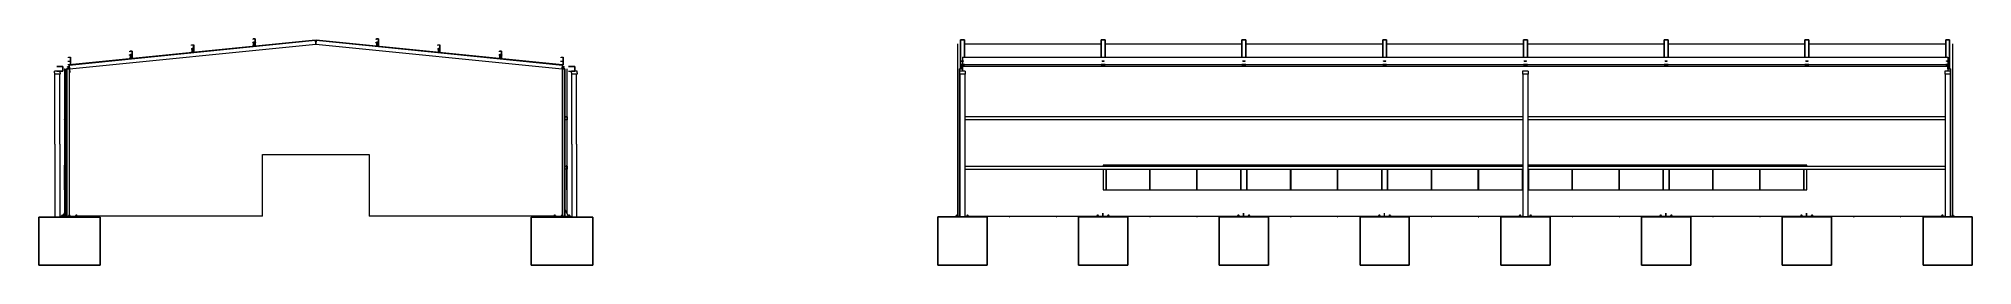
# Model space of a CAD drawing. Header units: millimetres. Extents: x 3055 to 287500, y 1145 to 27007.
# Drawn here: x 41000 to 119500, y 4495 to 13660 of the extents above; entities that cross this region are included whole.
import ezdxf

# ---------------------------------------------------------------- set-up
doc = ezdxf.new("R2010")
doc.units = ezdxf.units.MM
for name, color, linetype, lineweight in [('EST-CHAPA', 2, 'Continuous', 18), ('EST-FIXADOR', 8, 'Continuous', 13), ('EST-PILAR', 1, 'Continuous', 25), ('EST-SECUNDARIO', 3, 'Continuous', 18), ('EST-VIGA', 5, 'Continuous', 25), ('FEC-FECHAMENTO', 9, 'Continuous', 13), ('FUN-BLOCO', 6, 'Continuous', 25)]:
    doc.layers.add(name, color=color, linetype=linetype, lineweight=lineweight)

msp = doc.modelspace()

# ---------------------------------------------------------------- linework, layer by layer
at = {"layer": 'EST-CHAPA'}
for p, q in [((49690, 13509.9), (49810, 13509.9)), ((49690, 13501.9), (49690, 13509.9)), ((49690, 13501.9), (49810, 13501.9)), ((49810, 13501.9), (49810, 13509.9)), ((54690, 13509.9), (54810, 13509.9)), ((54690, 13501.9), (54690, 13509.9)), ((54690, 13501.9), (54810, 13501.9)), ((54810, 13501.9), (54810, 13509.9)), ((42190, 12759.9), (42310, 12759.9)), ((42190, 12751.9), (42190, 12759.9)), ((42190, 12751.9), (42310, 12751.9)), ((42310, 12751.9), (42310, 12759.9)), ((44690, 13009.9), (44810, 13009.9)), ((44690, 13001.9), (44690, 13009.9)), ((44690, 13001.9), (44810, 13001.9)), ((44810, 13001.9), (44810, 13009.9)), ((47190, 13259.9), (47310, 13259.9)), ((47190, 13251.9), (47190, 13259.9)), ((47190, 13251.9), (47310, 13251.9)), ((47310, 13251.9), (47310, 13259.9)), ((57190, 13259.9), (57310, 13259.9)), ((57190, 13251.9), (57190, 13259.9)), ((57190, 13251.9), (57310, 13251.9)), ((57310, 13251.9), (57310, 13259.9)), ((59690, 13009.9), (59810, 13009.9)), ((59690, 13001.9), (59690, 13009.9)), ((59690, 13001.9), (59810, 13001.9)), ((59810, 13001.9), (59810, 13009.9)), ((62190, 12759.9), (62310, 12759.9)), ((62190, 12751.9), (62190, 12759.9)), ((62190, 12751.9), (62310, 12751.9)), ((62310, 12751.9), (62310, 12759.9)), ((78455, 12764.2), (78545, 12764.2)), ((78455, 12756.2), (78455, 12764.2)), ((78455, 12756.2), (78545, 12756.2)), ((78545, 12756.2), (78545, 12764.2)), ((84169.3, 12764.2), (84259.3, 12764.2)), ((84169.3, 12756.2), (84169.3, 12764.2)), ((84169.3, 12756.2), (84259.3, 12756.2)), ((84259.3, 12756.2), (84259.3, 12764.2)), ((89883.6, 12764.2), (89973.6, 12764.2)), ((89883.6, 12756.2), (89883.6, 12764.2)), ((89883.6, 12756.2), (89973.6, 12756.2)), ((89973.6, 12756.2), (89973.6, 12764.2)), ((95597.9, 12764.2), (95687.9, 12764.2)), ((95597.9, 12756.2), (95597.9, 12764.2)), ((95597.9, 12756.2), (95687.9, 12756.2)), ((95687.9, 12756.2), (95687.9, 12764.2)), ((101312.1, 12764.2), (101402.1, 12764.2)), ((101312.1, 12756.2), (101312.1, 12764.2)), ((101312.1, 12756.2), (101402.1, 12756.2)), ((101402.1, 12756.2), (101402.1, 12764.2)), ((107026.4, 12764.2), (107116.4, 12764.2)), ((107026.4, 12756.2), (107026.4, 12764.2)), ((107026.4, 12756.2), (107116.4, 12756.2)), ((107116.4, 12756.2), (107116.4, 12764.2)), ((112740.7, 12764.2), (112830.7, 12764.2)), ((112740.7, 12756.2), (112740.7, 12764.2)), ((112740.7, 12756.2), (112830.7, 12756.2)), ((112830.7, 12756.2), (112830.7, 12764.2)), ((118455, 12764.2), (118545, 12764.2)), ((118455, 12756.2), (118455, 12764.2)), ((118455, 12756.2), (118545, 12756.2)), ((118545, 12756.2), (118545, 12764.2)), ((42147, 10504.9), (42150, 10504.9)), ((42147, 10384.9), (42150, 10384.9)), ((42150, 10384.9), (42150, 10504.9)), ((62350, 10504.9), (62353, 10504.9)), ((62350, 10384.9), (62350, 10504.9)), ((62350, 10384.9), (62353, 10384.9)), ((42147, 8504.9), (42150, 8504.9)), ((42147, 8384.9), (42150, 8384.9)), ((42150, 8384.9), (42150, 8504.9)), ((62350, 8504.9), (62353, 8504.9)), ((62350, 8384.9), (62350, 8504.9)), ((62350, 8384.9), (62353, 8384.9)), ((41900, 6474.9), (42600, 6474.9)), ((41900, 6444.9), (41900, 6474.9)), ((42000.6, 6486.9), (42135, 6774.9)), ((42600, 6444.9), (42600, 6474.9)), ((61900, 6474.9), (62600, 6474.9)), ((61900, 6444.9), (61900, 6474.9)), ((62499.4, 6486.9), (62365, 6774.9)), ((62600, 6444.9), (62600, 6474.9)), ((78225, 6479.2), (78400, 6479.2)), ((78225, 6449.2), (78225, 6479.2)), ((78600, 6479.2), (78775, 6479.2)), ((78775, 6449.2), (78775, 6479.2)), ((83939.3, 6479.2), (84489.3, 6479.2)), ((83939.3, 6449.2), (83939.3, 6479.2)), ((84202.3, 6479.2), (84202.3, 6606.4)), ((84214.3, 6479.2), (84214.3, 6606.4)), ((84489.3, 6449.2), (84489.3, 6479.2)), ((89653.6, 6479.2), (90203.6, 6479.2)), ((89653.6, 6449.2), (89653.6, 6479.2)), ((89916.6, 6479.2), (89916.6, 6606.4)), ((89928.6, 6479.2), (89928.6, 6606.4)), ((90203.6, 6449.2), (90203.6, 6479.2)), ((95367.9, 6479.2), (95917.9, 6479.2)), ((95367.9, 6449.2), (95367.9, 6479.2)), ((95630.9, 6479.2), (95630.9, 6606.4)), ((95642.9, 6479.2), (95642.9, 6606.4)), ((95917.9, 6449.2), (95917.9, 6479.2)), ((101082.1, 6479.2), (101257.1, 6479.2)), ((101082.1, 6449.2), (101082.1, 6479.2)), ((101457.1, 6479.2), (101632.1, 6479.2)), ((101632.1, 6449.2), (101632.1, 6479.2)), ((106796.4, 6479.2), (107346.4, 6479.2)), ((106796.4, 6449.2), (106796.4, 6479.2)), ((107059.4, 6479.2), (107059.4, 6606.4)), ((107071.4, 6479.2), (107071.4, 6606.4)), ((107346.4, 6449.2), (107346.4, 6479.2)), ((112510.7, 6479.2), (113060.7, 6479.2)), ((112510.7, 6449.2), (112510.7, 6479.2)), ((112773.7, 6479.2), (112773.7, 6606.4)), ((112785.7, 6479.2), (112785.7, 6606.4)), ((113060.7, 6449.2), (113060.7, 6479.2)), ((118225, 6479.2), (118400, 6479.2)), ((118225, 6449.2), (118225, 6479.2)), ((118600, 6479.2), (118775, 6479.2)), ((118775, 6449.2), (118775, 6479.2))]:
    msp.add_line(p, q, dxfattribs=at)
at = {"layer": 'EST-FIXADOR'}
for p, q in [((41915, 6486.9), (42005, 6486.9)), ((41915, 6474.9), (41915, 6486.9)), ((41915, 6486.9), (41915, 6486.9)), ((41915, 6474.9), (41915, 6474.9)), ((41934.7, 6486.9), (41934.7, 6504.9)), ((41934.7, 6504.9), (41936.7, 6504.9)), ((41934.7, 6504.9), (41934.7, 6504.9)), ((41934.7, 6486.9), (41934.7, 6486.9)), ((41936.7, 6504.9), (41942.1, 6504.9)), ((41936.7, 6504.9), (41936.7, 6504.9)), ((41936.7, 6504.9), (41936.7, 6504.9)), ((41936.7, 6504.9), (41936.7, 6504.9)), ((41942.1, 6504.9), (41950.3, 6504.9)), ((41942.1, 6504.9), (41942.1, 6504.9)), ((41942.1, 6504.9), (41942.1, 6504.9)), ((41942.1, 6504.9), (41942.1, 6504.9)), ((41947.5, 6504.9), (41947.5, 6529.9)), ((41947.5, 6529.9), (41951.2, 6529.9)), ((41947.5, 6529.9), (41947.5, 6529.9)), ((41950.3, 6504.9), (41960, 6504.9)), ((41951.2, 6529.9), (41960, 6529.9)), ((41951.2, 6529.9), (41951.2, 6529.9)), ((41951.2, 6529.9), (41951.2, 6529.9)), ((41951.2, 6529.9), (41951.2, 6529.9)), ((41960, 6529.9), (41960, 6529.9)), ((41960, 6529.9), (41968.8, 6529.9)), ((41960, 6529.9), (41960, 6529.9)), ((41960, 6529.9), (41960, 6529.9)), ((41960, 6504.9), (41969.7, 6504.9)), ((41968.8, 6529.9), (41968.8, 6529.9)), ((41968.8, 6529.9), (41972.5, 6529.9)), ((41968.8, 6529.9), (41968.8, 6529.9)), ((41968.8, 6529.9), (41968.8, 6529.9)), ((41969.7, 6504.9), (41977.9, 6504.9)), ((41972.5, 6504.9), (41972.5, 6529.9)), ((41977.9, 6504.9), (41977.9, 6504.9)), ((41977.9, 6504.9), (41983.3, 6504.9)), ((41977.9, 6504.9), (41977.9, 6504.9)), ((41977.9, 6504.9), (41977.9, 6504.9)), ((41983.3, 6504.9), (41983.3, 6504.9)), ((41983.3, 6504.9), (41985.2, 6504.9)), ((41983.3, 6504.9), (41983.3, 6504.9)), ((41983.3, 6504.9), (41983.3, 6504.9)), ((41985.2, 6486.9), (41985.2, 6504.9)), ((41985.2, 6486.9), (41985.2, 6486.9)), ((42005, 6474.9), (42005, 6486.9)), ((42205, 6486.9), (42295, 6486.9)), ((42205, 6474.9), (42205, 6486.9)), ((42224.7, 6486.9), (42224.7, 6504.9)), ((42224.7, 6504.9), (42226.7, 6504.9)), ((42226.7, 6504.9), (42232.1, 6504.9)), ((42226.7, 6504.9), (42226.7, 6504.9)), ((42232.1, 6504.9), (42240.3, 6504.9)), ((42232.1, 6504.9), (42232.1, 6504.9)), ((42237.5, 6504.9), (42237.5, 6529.9)), ((42237.5, 6529.9), (42241.2, 6529.9)), ((42240.3, 6504.9), (42250, 6504.9)), ((42241.2, 6529.9), (42250, 6529.9)), ((42241.2, 6529.9), (42241.2, 6529.9)), ((42250, 6529.9), (42250, 6529.9)), ((42250, 6529.9), (42258.8, 6529.9)), ((42250, 6504.9), (42259.7, 6504.9)), ((42258.8, 6529.9), (42258.8, 6529.9)), ((42258.8, 6529.9), (42262.5, 6529.9)), ((42259.7, 6504.9), (42267.9, 6504.9)), ((42262.5, 6504.9), (42262.5, 6529.9)), ((42267.9, 6504.9), (42267.9, 6504.9)), ((42267.9, 6504.9), (42273.3, 6504.9)), ((42273.3, 6504.9), (42273.3, 6504.9)), ((42273.3, 6504.9), (42275.2, 6504.9)), ((42275.2, 6486.9), (42275.2, 6504.9)), ((42295, 6474.9), (42295, 6486.9)), ((42495, 6486.9), (42585, 6486.9)), ((42495, 6474.9), (42495, 6486.9)), ((42514.7, 6486.9), (42514.7, 6504.9)), ((42514.7, 6504.9), (42516.7, 6504.9)), ((42516.7, 6504.9), (42522.1, 6504.9)), ((42516.7, 6504.9), (42516.7, 6504.9)), ((42522.1, 6504.9), (42530.3, 6504.9)), ((42522.1, 6504.9), (42522.1, 6504.9)), ((42527.5, 6504.9), (42527.5, 6529.9)), ((42527.5, 6529.9), (42531.2, 6529.9)), ((42530.3, 6504.9), (42540, 6504.9)), ((42531.2, 6529.9), (42540, 6529.9)), ((42531.2, 6529.9), (42531.2, 6529.9)), ((42540, 6529.9), (42540, 6529.9)), ((42540, 6529.9), (42548.8, 6529.9)), ((42540, 6504.9), (42549.7, 6504.9)), ((42548.8, 6529.9), (42548.8, 6529.9)), ((42548.8, 6529.9), (42552.5, 6529.9)), ((42549.7, 6504.9), (42557.9, 6504.9)), ((42552.5, 6504.9), (42552.5, 6529.9)), ((42557.9, 6504.9), (42557.9, 6504.9)), ((42557.9, 6504.9), (42563.3, 6504.9)), ((42563.3, 6504.9), (42563.3, 6504.9)), ((42563.3, 6504.9), (42565.2, 6504.9)), ((42565.2, 6486.9), (42565.2, 6504.9)), ((42585, 6474.9), (42585, 6486.9)), ((61915, 6486.9), (62005, 6486.9)), ((61915, 6474.9), (61915, 6486.9)), ((61934.7, 6486.9), (61934.7, 6504.9)), ((61934.7, 6504.9), (61936.7, 6504.9)), ((61936.7, 6504.9), (61942.1, 6504.9)), ((61936.7, 6504.9), (61936.7, 6504.9)), ((61942.1, 6504.9), (61950.3, 6504.9)), ((61942.1, 6504.9), (61942.1, 6504.9)), ((61947.5, 6504.9), (61947.5, 6529.9)), ((61947.5, 6529.9), (61951.2, 6529.9)), ((61950.3, 6504.9), (61960, 6504.9)), ((61951.2, 6529.9), (61960, 6529.9)), ((61951.2, 6529.9), (61951.2, 6529.9)), ((61960, 6529.9), (61960, 6529.9)), ((61960, 6529.9), (61968.8, 6529.9)), ((61960, 6504.9), (61969.7, 6504.9)), ((61968.8, 6529.9), (61968.8, 6529.9)), ((61968.8, 6529.9), (61972.5, 6529.9)), ((61969.7, 6504.9), (61977.9, 6504.9)), ((61972.5, 6504.9), (61972.5, 6529.9)), ((61977.9, 6504.9), (61977.9, 6504.9)), ((61977.9, 6504.9), (61983.3, 6504.9)), ((61983.3, 6504.9), (61983.3, 6504.9)), ((61983.3, 6504.9), (61985.2, 6504.9)), ((61985.2, 6486.9), (61985.2, 6504.9)), ((62005, 6474.9), (62005, 6486.9)), ((62205, 6486.9), (62295, 6486.9)), ((62205, 6474.9), (62205, 6486.9)), ((62224.7, 6486.9), (62224.7, 6504.9)), ((62224.7, 6504.9), (62226.7, 6504.9)), ((62226.7, 6504.9), (62232.1, 6504.9)), ((62226.7, 6504.9), (62226.7, 6504.9)), ((62232.1, 6504.9), (62240.3, 6504.9)), ((62232.1, 6504.9), (62232.1, 6504.9)), ((62237.5, 6504.9), (62237.5, 6529.9)), ((62237.5, 6529.9), (62241.2, 6529.9)), ((62240.3, 6504.9), (62250, 6504.9)), ((62241.2, 6529.9), (62250, 6529.9)), ((62241.2, 6529.9), (62241.2, 6529.9)), ((62250, 6529.9), (62250, 6529.9)), ((62250, 6529.9), (62258.8, 6529.9)), ((62250, 6504.9), (62259.7, 6504.9)), ((62258.8, 6529.9), (62258.8, 6529.9)), ((62258.8, 6529.9), (62262.5, 6529.9)), ((62259.7, 6504.9), (62267.9, 6504.9)), ((62262.5, 6504.9), (62262.5, 6529.9)), ((62267.9, 6504.9), (62267.9, 6504.9)), ((62267.9, 6504.9), (62273.3, 6504.9)), ((62273.3, 6504.9), (62273.3, 6504.9)), ((62273.3, 6504.9), (62275.2, 6504.9)), ((62275.2, 6486.9), (62275.2, 6504.9)), ((62295, 6474.9), (62295, 6486.9)), ((62495, 6486.9), (62585, 6486.9)), ((62495, 6474.9), (62495, 6486.9)), ((62514.7, 6486.9), (62514.7, 6504.9)), ((62514.7, 6504.9), (62516.7, 6504.9)), ((62514.7, 6504.9), (62514.7, 6504.9)), ((62514.7, 6486.9), (62514.7, 6486.9)), ((62516.7, 6504.9), (62522.1, 6504.9)), ((62516.7, 6504.9), (62516.7, 6504.9)), ((62516.7, 6504.9), (62516.7, 6504.9)), ((62516.7, 6504.9), (62516.7, 6504.9)), ((62522.1, 6504.9), (62530.3, 6504.9)), ((62522.1, 6504.9), (62522.1, 6504.9)), ((62522.1, 6504.9), (62522.1, 6504.9)), ((62522.1, 6504.9), (62522.1, 6504.9)), ((62527.5, 6504.9), (62527.5, 6529.9)), ((62527.5, 6529.9), (62531.2, 6529.9)), ((62527.5, 6529.9), (62527.5, 6529.9)), ((62530.3, 6504.9), (62540, 6504.9)), ((62531.2, 6529.9), (62540, 6529.9)), ((62531.2, 6529.9), (62531.2, 6529.9)), ((62531.2, 6529.9), (62531.2, 6529.9)), ((62531.2, 6529.9), (62531.2, 6529.9)), ((62540, 6529.9), (62540, 6529.9)), ((62540, 6529.9), (62548.8, 6529.9)), ((62540, 6529.9), (62540, 6529.9)), ((62540, 6529.9), (62540, 6529.9)), ((62540, 6504.9), (62549.7, 6504.9)), ((62548.8, 6529.9), (62548.8, 6529.9)), ((62548.8, 6529.9), (62552.5, 6529.9)), ((62548.8, 6529.9), (62548.8, 6529.9)), ((62548.8, 6529.9), (62548.8, 6529.9)), ((62549.7, 6504.9), (62557.9, 6504.9)), ((62552.5, 6504.9), (62552.5, 6529.9)), ((62557.9, 6504.9), (62557.9, 6504.9)), ((62557.9, 6504.9), (62563.3, 6504.9)), ((62557.9, 6504.9), (62557.9, 6504.9)), ((62557.9, 6504.9), (62557.9, 6504.9)), ((62563.3, 6504.9), (62563.3, 6504.9)), ((62563.3, 6504.9), (62565.2, 6504.9)), ((62563.3, 6504.9), (62563.3, 6504.9)), ((62563.3, 6504.9), (62563.3, 6504.9)), ((62565.2, 6486.9), (62565.2, 6504.9)), ((62565.2, 6486.9), (62565.2, 6486.9)), ((62585, 6474.9), (62585, 6486.9)), ((62585, 6474.9), (62585, 6474.9)), ((78240, 6491.2), (78330, 6491.2)), ((78240, 6479.2), (78240, 6491.2)), ((78240, 6479.2), (78240, 6479.2)), ((78240, 6479.2), (78240, 6479.2)), ((78259.7, 6491.2), (78259.7, 6509.2)), ((78259.7, 6509.2), (78261.7, 6509.2)), ((78259.7, 6491.2), (78259.7, 6491.2)), ((78259.7, 6491.2), (78259.7, 6491.2)), ((78261.7, 6509.2), (78267.1, 6509.2)), ((78267.1, 6509.2), (78275.3, 6509.2)), ((78272.5, 6509.2), (78272.5, 6534.2)), ((78272.5, 6534.2), (78276.2, 6534.2)), ((78275.3, 6509.2), (78285, 6509.2)), ((78276.2, 6534.2), (78285, 6534.2)), ((78285, 6534.2), (78293.8, 6534.2)), ((78285, 6509.2), (78294.7, 6509.2)), ((78293.8, 6534.2), (78297.5, 6534.2)), ((78294.7, 6509.2), (78302.9, 6509.2)), ((78297.5, 6509.2), (78297.5, 6534.2)), ((78302.9, 6509.2), (78308.3, 6509.2)), ((78308.3, 6509.2), (78310.2, 6509.2)), ((78310.2, 6491.2), (78310.2, 6509.2)), ((78310.2, 6491.2), (78310.2, 6491.2)), ((78310.2, 6491.2), (78310.2, 6491.2)), ((78330, 6479.2), (78330, 6491.2)), ((78330, 6479.2), (78330, 6479.2)), ((78330, 6479.2), (78330, 6479.2)), ((78670, 6491.2), (78760, 6491.2)), ((78670, 6479.2), (78670, 6491.2)), ((78689.7, 6491.2), (78689.7, 6509.2)), ((78689.7, 6509.2), (78691.7, 6509.2)), ((78691.7, 6509.2), (78697.1, 6509.2)), ((78697.1, 6509.2), (78705.3, 6509.2)), ((78702.5, 6509.2), (78702.5, 6534.2)), ((78702.5, 6534.2), (78706.2, 6534.2)), ((78705.3, 6509.2), (78715, 6509.2)), ((78706.2, 6534.2), (78715, 6534.2)), ((78715, 6534.2), (78723.8, 6534.2)), ((78715, 6509.2), (78724.7, 6509.2)), ((78723.8, 6534.2), (78727.5, 6534.2)), ((78724.7, 6509.2), (78732.9, 6509.2)), ((78727.5, 6509.2), (78727.5, 6534.2)), ((78732.9, 6509.2), (78738.3, 6509.2)), ((78738.3, 6509.2), (78740.2, 6509.2)), ((78740.2, 6491.2), (78740.2, 6509.2)), ((78760, 6479.2), (78760, 6491.2)), ((83954.3, 6491.2), (84044.3, 6491.2)), ((83954.3, 6479.2), (83954.3, 6491.2)), ((83974, 6491.2), (83974, 6509.2)), ((83974, 6509.2), (83976, 6509.2)), ((83976, 6509.2), (83981.4, 6509.2)), ((83981.4, 6509.2), (83989.6, 6509.2)), ((83986.8, 6509.2), (83986.8, 6534.2)), ((83986.8, 6534.2), (83990.4, 6534.2)), ((83989.6, 6509.2), (83999.3, 6509.2)), ((83990.4, 6534.2), (83999.3, 6534.2)), ((83999.3, 6534.2), (84008.1, 6534.2)), ((83999.3, 6509.2), (84008.9, 6509.2)), ((84008.1, 6534.2), (84011.8, 6534.2)), ((84008.9, 6509.2), (84017.1, 6509.2)), ((84011.8, 6509.2), (84011.8, 6534.2)), ((84017.1, 6509.2), (84022.6, 6509.2)), ((84022.6, 6509.2), (84024.5, 6509.2)), ((84024.5, 6491.2), (84024.5, 6509.2)), ((84044.3, 6479.2), (84044.3, 6491.2)), ((84384.3, 6491.2), (84474.3, 6491.2)), ((84384.3, 6479.2), (84384.3, 6491.2)), ((84404, 6491.2), (84404, 6509.2)), ((84404, 6509.2), (84406, 6509.2)), ((84406, 6509.2), (84411.4, 6509.2)), ((84411.4, 6509.2), (84419.6, 6509.2)), ((84416.8, 6509.2), (84416.8, 6534.2)), ((84416.8, 6534.2), (84420.4, 6534.2)), ((84419.6, 6509.2), (84429.3, 6509.2)), ((84420.4, 6534.2), (84429.3, 6534.2)), ((84429.3, 6534.2), (84438.1, 6534.2)), ((84429.3, 6509.2), (84438.9, 6509.2)), ((84438.1, 6534.2), (84441.8, 6534.2)), ((84438.9, 6509.2), (84447.1, 6509.2)), ((84441.8, 6509.2), (84441.8, 6534.2)), ((84447.1, 6509.2), (84452.6, 6509.2)), ((84452.6, 6509.2), (84454.5, 6509.2)), ((84454.5, 6491.2), (84454.5, 6509.2)), ((84474.3, 6479.2), (84474.3, 6491.2)), ((89668.6, 6491.2), (89758.6, 6491.2)), ((89668.6, 6479.2), (89668.6, 6491.2)), ((89688.3, 6491.2), (89688.3, 6509.2)), ((89688.3, 6509.2), (89690.2, 6509.2)), ((89690.2, 6509.2), (89695.7, 6509.2)), ((89695.7, 6509.2), (89703.9, 6509.2)), ((89701.1, 6509.2), (89701.1, 6534.2)), ((89701.1, 6534.2), (89704.7, 6534.2)), ((89703.9, 6509.2), (89713.6, 6509.2)), ((89704.7, 6534.2), (89713.6, 6534.2)), ((89713.6, 6534.2), (89722.4, 6534.2)), ((89713.6, 6509.2), (89723.2, 6509.2)), ((89722.4, 6534.2), (89726.1, 6534.2)), ((89723.2, 6509.2), (89731.4, 6509.2)), ((89726.1, 6509.2), (89726.1, 6534.2)), ((89731.4, 6509.2), (89736.9, 6509.2)), ((89736.9, 6509.2), (89738.8, 6509.2)), ((89738.8, 6491.2), (89738.8, 6509.2)), ((89758.6, 6479.2), (89758.6, 6491.2)), ((90098.6, 6491.2), (90188.6, 6491.2)), ((90098.6, 6479.2), (90098.6, 6491.2)), ((90118.3, 6491.2), (90118.3, 6509.2)), ((90118.3, 6509.2), (90120.2, 6509.2)), ((90120.2, 6509.2), (90125.7, 6509.2)), ((90125.7, 6509.2), (90133.9, 6509.2)), ((90131.1, 6509.2), (90131.1, 6534.2)), ((90131.1, 6534.2), (90134.7, 6534.2)), ((90133.9, 6509.2), (90143.6, 6509.2)), ((90134.7, 6534.2), (90143.6, 6534.2)), ((90143.6, 6534.2), (90152.4, 6534.2)), ((90143.6, 6509.2), (90153.2, 6509.2)), ((90152.4, 6534.2), (90156.1, 6534.2)), ((90153.2, 6509.2), (90161.4, 6509.2)), ((90156.1, 6509.2), (90156.1, 6534.2)), ((90161.4, 6509.2), (90166.9, 6509.2)), ((90166.9, 6509.2), (90168.8, 6509.2)), ((90168.8, 6491.2), (90168.8, 6509.2)), ((90188.6, 6479.2), (90188.6, 6491.2)), ((95382.9, 6491.2), (95472.9, 6491.2)), ((95382.9, 6479.2), (95382.9, 6491.2)), ((95402.6, 6491.2), (95402.6, 6509.2)), ((95402.6, 6509.2), (95404.5, 6509.2)), ((95404.5, 6509.2), (95410, 6509.2)), ((95410, 6509.2), (95418.2, 6509.2)), ((95415.4, 6509.2), (95415.4, 6534.2)), ((95415.4, 6534.2), (95419, 6534.2)), ((95418.2, 6509.2), (95427.9, 6509.2)), ((95419, 6534.2), (95427.9, 6534.2)), ((95427.9, 6534.2), (95436.7, 6534.2)), ((95427.9, 6509.2), (95437.5, 6509.2)), ((95436.7, 6534.2), (95440.4, 6534.2)), ((95437.5, 6509.2), (95445.7, 6509.2)), ((95440.4, 6509.2), (95440.4, 6534.2)), ((95445.7, 6509.2), (95451.2, 6509.2)), ((95451.2, 6509.2), (95453.1, 6509.2)), ((95453.1, 6491.2), (95453.1, 6509.2)), ((95472.9, 6479.2), (95472.9, 6491.2)), ((95812.9, 6491.2), (95902.9, 6491.2)), ((95812.9, 6479.2), (95812.9, 6491.2)), ((95832.6, 6491.2), (95832.6, 6509.2)), ((95832.6, 6509.2), (95834.5, 6509.2)), ((95834.5, 6509.2), (95840, 6509.2)), ((95840, 6509.2), (95848.2, 6509.2)), ((95845.4, 6509.2), (95845.4, 6534.2)), ((95845.4, 6534.2), (95849, 6534.2)), ((95848.2, 6509.2), (95857.9, 6509.2)), ((95849, 6534.2), (95857.9, 6534.2)), ((95857.9, 6534.2), (95866.7, 6534.2)), ((95857.9, 6509.2), (95867.5, 6509.2)), ((95866.7, 6534.2), (95870.4, 6534.2)), ((95867.5, 6509.2), (95875.7, 6509.2)), ((95870.4, 6509.2), (95870.4, 6534.2)), ((95875.7, 6509.2), (95881.2, 6509.2)), ((95881.2, 6509.2), (95883.1, 6509.2)), ((95883.1, 6491.2), (95883.1, 6509.2)), ((95902.9, 6479.2), (95902.9, 6491.2)), ((101097.1, 6491.2), (101187.1, 6491.2)), ((101097.1, 6479.2), (101097.1, 6491.2)), ((101116.9, 6491.2), (101116.9, 6509.2)), ((101116.9, 6509.2), (101118.8, 6509.2)), ((101118.8, 6509.2), (101124.3, 6509.2)), ((101124.3, 6509.2), (101132.5, 6509.2)), ((101129.6, 6509.2), (101129.6, 6534.2)), ((101129.6, 6534.2), (101133.3, 6534.2)), ((101132.5, 6509.2), (101142.1, 6509.2)), ((101133.3, 6534.2), (101142.1, 6534.2)), ((101142.1, 6534.2), (101151, 6534.2)), ((101142.1, 6509.2), (101151.8, 6509.2)), ((101151, 6534.2), (101154.6, 6534.2)), ((101151.8, 6509.2), (101160, 6509.2)), ((101154.6, 6509.2), (101154.6, 6534.2)), ((101160, 6509.2), (101165.5, 6509.2)), ((101165.5, 6509.2), (101167.4, 6509.2)), ((101167.4, 6491.2), (101167.4, 6509.2)), ((101187.1, 6479.2), (101187.1, 6491.2)), ((101527.1, 6491.2), (101617.1, 6491.2)), ((101527.1, 6479.2), (101527.1, 6491.2)), ((101546.9, 6491.2), (101546.9, 6509.2)), ((101546.9, 6509.2), (101548.8, 6509.2)), ((101548.8, 6509.2), (101554.3, 6509.2)), ((101554.3, 6509.2), (101562.5, 6509.2)), ((101559.6, 6509.2), (101559.6, 6534.2)), ((101559.6, 6534.2), (101563.3, 6534.2)), ((101562.5, 6509.2), (101572.1, 6509.2)), ((101563.3, 6534.2), (101572.1, 6534.2)), ((101572.1, 6534.2), (101581, 6534.2)), ((101572.1, 6509.2), (101581.8, 6509.2)), ((101581, 6534.2), (101584.6, 6534.2)), ((101581.8, 6509.2), (101590, 6509.2)), ((101584.6, 6509.2), (101584.6, 6534.2)), ((101590, 6509.2), (101595.5, 6509.2)), ((101595.5, 6509.2), (101597.4, 6509.2)), ((101597.4, 6491.2), (101597.4, 6509.2)), ((101617.1, 6479.2), (101617.1, 6491.2)), ((106811.4, 6491.2), (106901.4, 6491.2)), ((106811.4, 6479.2), (106811.4, 6491.2)), ((106831.2, 6491.2), (106831.2, 6509.2)), ((106831.2, 6509.2), (106833.1, 6509.2)), ((106833.1, 6509.2), (106838.6, 6509.2)), ((106838.6, 6509.2), (106846.8, 6509.2)), ((106843.9, 6509.2), (106843.9, 6534.2)), ((106843.9, 6534.2), (106847.6, 6534.2)), ((106846.8, 6509.2), (106856.4, 6509.2)), ((106847.6, 6534.2), (106856.4, 6534.2)), ((106856.4, 6534.2), (106865.3, 6534.2)), ((106856.4, 6509.2), (106866.1, 6509.2)), ((106865.3, 6534.2), (106868.9, 6534.2)), ((106866.1, 6509.2), (106874.3, 6509.2)), ((106868.9, 6509.2), (106868.9, 6534.2)), ((106874.3, 6509.2), (106879.8, 6509.2)), ((106879.8, 6509.2), (106881.7, 6509.2)), ((106881.7, 6491.2), (106881.7, 6509.2)), ((106901.4, 6479.2), (106901.4, 6491.2)), ((107241.4, 6491.2), (107331.4, 6491.2)), ((107241.4, 6479.2), (107241.4, 6491.2)), ((107261.2, 6491.2), (107261.2, 6509.2)), ((107261.2, 6509.2), (107263.1, 6509.2)), ((107263.1, 6509.2), (107268.6, 6509.2)), ((107268.6, 6509.2), (107276.8, 6509.2)), ((107273.9, 6509.2), (107273.9, 6534.2)), ((107273.9, 6534.2), (107277.6, 6534.2)), ((107276.8, 6509.2), (107286.4, 6509.2)), ((107277.6, 6534.2), (107286.4, 6534.2)), ((107286.4, 6534.2), (107295.3, 6534.2)), ((107286.4, 6509.2), (107296.1, 6509.2)), ((107295.3, 6534.2), (107298.9, 6534.2)), ((107296.1, 6509.2), (107304.3, 6509.2)), ((107298.9, 6509.2), (107298.9, 6534.2)), ((107304.3, 6509.2), (107309.8, 6509.2)), ((107309.8, 6509.2), (107311.7, 6509.2)), ((107311.7, 6491.2), (107311.7, 6509.2)), ((107331.4, 6479.2), (107331.4, 6491.2)), ((112525.7, 6491.2), (112615.7, 6491.2)), ((112525.7, 6479.2), (112525.7, 6491.2)), ((112545.5, 6491.2), (112545.5, 6509.2)), ((112545.5, 6509.2), (112547.4, 6509.2)), ((112547.4, 6509.2), (112552.9, 6509.2)), ((112552.9, 6509.2), (112561.1, 6509.2)), ((112558.2, 6509.2), (112558.2, 6534.2)), ((112558.2, 6534.2), (112561.9, 6534.2)), ((112561.1, 6509.2), (112570.7, 6509.2)), ((112561.9, 6534.2), (112570.7, 6534.2)), ((112570.7, 6534.2), (112579.6, 6534.2)), ((112570.7, 6509.2), (112580.4, 6509.2)), ((112579.6, 6534.2), (112583.2, 6534.2)), ((112580.4, 6509.2), (112588.6, 6509.2)), ((112583.2, 6509.2), (112583.2, 6534.2)), ((112588.6, 6509.2), (112594, 6509.2)), ((112594, 6509.2), (112596, 6509.2)), ((112596, 6491.2), (112596, 6509.2)), ((112615.7, 6479.2), (112615.7, 6491.2)), ((112955.7, 6491.2), (113045.7, 6491.2)), ((112955.7, 6479.2), (112955.7, 6491.2)), ((112975.5, 6491.2), (112975.5, 6509.2)), ((112975.5, 6509.2), (112977.4, 6509.2)), ((112977.4, 6509.2), (112982.9, 6509.2)), ((112982.9, 6509.2), (112991.1, 6509.2)), ((112988.2, 6509.2), (112988.2, 6534.2)), ((112988.2, 6534.2), (112991.9, 6534.2)), ((112991.1, 6509.2), (113000.7, 6509.2)), ((112991.9, 6534.2), (113000.7, 6534.2)), ((113000.7, 6534.2), (113009.6, 6534.2)), ((113000.7, 6509.2), (113010.4, 6509.2)), ((113009.6, 6534.2), (113013.2, 6534.2)), ((113010.4, 6509.2), (113018.6, 6509.2)), ((113013.2, 6509.2), (113013.2, 6534.2)), ((113018.6, 6509.2), (113024, 6509.2)), ((113024, 6509.2), (113026, 6509.2)), ((113026, 6491.2), (113026, 6509.2)), ((113045.7, 6479.2), (113045.7, 6491.2)), ((118240, 6491.2), (118330, 6491.2)), ((118240, 6479.2), (118240, 6491.2)), ((118259.7, 6491.2), (118259.7, 6509.2)), ((118259.7, 6509.2), (118261.7, 6509.2)), ((118261.7, 6509.2), (118267.1, 6509.2)), ((118267.1, 6509.2), (118275.3, 6509.2)), ((118272.5, 6509.2), (118272.5, 6534.2)), ((118272.5, 6534.2), (118276.2, 6534.2)), ((118275.3, 6509.2), (118285, 6509.2)), ((118276.2, 6534.2), (118285, 6534.2)), ((118285, 6534.2), (118293.8, 6534.2)), ((118285, 6509.2), (118294.7, 6509.2)), ((118293.8, 6534.2), (118297.5, 6534.2)), ((118294.7, 6509.2), (118302.9, 6509.2)), ((118297.5, 6509.2), (118297.5, 6534.2)), ((118302.9, 6509.2), (118308.3, 6509.2)), ((118308.3, 6509.2), (118310.2, 6509.2)), ((118310.2, 6491.2), (118310.2, 6509.2)), ((118330, 6479.2), (118330, 6491.2)), ((118670, 6491.2), (118760, 6491.2)), ((118670, 6479.2), (118670, 6491.2)), ((118670, 6479.2), (118670, 6479.2)), ((118670, 6479.2), (118670, 6479.2)), ((118689.7, 6491.2), (118689.7, 6509.2)), ((118689.7, 6509.2), (118691.7, 6509.2)), ((118689.7, 6491.2), (118689.7, 6491.2)), ((118689.7, 6491.2), (118689.7, 6491.2)), ((118691.7, 6509.2), (118697.1, 6509.2)), ((118697.1, 6509.2), (118705.3, 6509.2)), ((118702.5, 6509.2), (118702.5, 6534.2)), ((118702.5, 6534.2), (118706.2, 6534.2)), ((118705.3, 6509.2), (118715, 6509.2)), ((118706.2, 6534.2), (118715, 6534.2)), ((118715, 6534.2), (118723.8, 6534.2)), ((118715, 6509.2), (118724.7, 6509.2)), ((118723.8, 6534.2), (118727.5, 6534.2)), ((118724.7, 6509.2), (118732.9, 6509.2)), ((118727.5, 6509.2), (118727.5, 6534.2)), ((118732.9, 6509.2), (118738.3, 6509.2)), ((118738.3, 6509.2), (118740.2, 6509.2)), ((118740.2, 6491.2), (118740.2, 6509.2)), ((118740.2, 6491.2), (118740.2, 6491.2)), ((118740.2, 6491.2), (118740.2, 6491.2)), ((118760, 6479.2), (118760, 6491.2)), ((118760, 6479.2), (118760, 6479.2)), ((118760, 6479.2), (118760, 6479.2))]:
    msp.add_line(p, q, dxfattribs=at)
at = {"layer": 'EST-PILAR'}
for p, q in [((42135, 12444.9), (42147, 12444.9)), ((42135, 6474.9), (42135, 12444.9)), ((42147, 12444.9), (42250, 12444.9)), ((42147, 6474.9), (42147, 12444.9)), ((62250, 12444.9), (62353, 12444.9)), ((62353, 12444.9), (62365, 12444.9)), ((62353, 6474.9), (62353, 12444.9)), ((62365, 6474.9), (62365, 12444.9)), ((78380, 12449.2), (78500, 12449.2)), ((78380, 6479.2), (78380, 12449.2)), ((118500, 12449.2), (118620, 12449.2)), ((118620, 6479.2), (118620, 12449.2)), ((84334.3, 8509.2), (84334.3, 8549.2)), ((84334.3, 7549.2), (84334.3, 8389.2)), ((89808.6, 8509.2), (89808.6, 8549.2)), ((89808.6, 7549.2), (89808.6, 8389.2)), ((90048.6, 8509.2), (90048.6, 8549.2)), ((90048.6, 7549.2), (90048.6, 8389.2)), ((95522.9, 8509.2), (95522.9, 8549.2)), ((95522.9, 7549.2), (95522.9, 8389.2)), ((95762.9, 8509.2), (95762.9, 8549.2)), ((95762.9, 7549.2), (95762.9, 8389.2)), ((101237.1, 8509.2), (101237.1, 8549.2)), ((101237.1, 7549.2), (101237.1, 8389.2)), ((101477.1, 8509.2), (101477.1, 8549.2)), ((101477.1, 7549.2), (101477.1, 8389.2)), ((106951.4, 8509.2), (106951.4, 8549.2)), ((106951.4, 7549.2), (106951.4, 8389.2)), ((107191.4, 8509.2), (107191.4, 8549.2)), ((107191.4, 7549.2), (107191.4, 8389.2)), ((112665.7, 8509.2), (112665.7, 8549.2)), ((112665.7, 7549.2), (112665.7, 8389.2))]:
    msp.add_line(p, q, dxfattribs=at)
at = {"layer": 'EST-SECUNDARIO'}
for p, q in [((47207.5, 13409.9), (47292.5, 13409.9)), ((47207.5, 13384.9), (47207.5, 13409.9)), ((47210.8, 13384.9), (47207.5, 13384.9)), ((47210.8, 13406.6), (47210.8, 13384.9)), ((47289.1, 13406.6), (47210.8, 13406.6)), ((47289.1, 13259.9), (47289.1, 13406.6)), ((47292.5, 13409.9), (47292.5, 13259.9)), ((49707.5, 13659.9), (49792.5, 13659.9)), ((49707.5, 13634.9), (49707.5, 13659.9)), ((49710.8, 13634.9), (49707.5, 13634.9)), ((49707.5, 13384.9), (49710.8, 13384.9)), ((49707.5, 13359.9), (49707.5, 13384.9)), ((49741.8, 13359.9), (49707.5, 13359.9)), ((49710.8, 13656.6), (49710.8, 13634.9)), ((49789.1, 13656.6), (49710.8, 13656.6)), ((49710.8, 13384.9), (49710.8, 13363.3)), ((49710.8, 13363.3), (49775.3, 13363.3)), ((49725, 13534.7), (49775, 13534.7)), ((49725, 13509.9), (49725, 13534.7)), ((49725, 13363.3), (49725, 13501.9)), ((49725, 13358.2), (49725, 13359.9)), ((49775, 13509.9), (49775, 13534.7)), ((49775, 13363.3), (49775, 13501.9)), ((49789.1, 13509.9), (49789.1, 13656.6)), ((49789.1, 13364.7), (49789.1, 13501.9)), ((49792.5, 13659.9), (49792.5, 13509.9)), ((49792.5, 13501.9), (49792.5, 13365)), ((54707.5, 13659.9), (54792.5, 13659.9)), ((54707.5, 13634.9), (54707.5, 13659.9)), ((54710.8, 13634.9), (54707.5, 13634.9)), ((54707.5, 13384.9), (54710.8, 13384.9)), ((54707.5, 13365), (54707.5, 13384.9)), ((54710.8, 13656.6), (54710.8, 13634.9)), ((54789.1, 13656.6), (54710.8, 13656.6)), ((54710.8, 13384.9), (54710.8, 13364.7)), ((54724.7, 13363.3), (54789.1, 13363.3)), ((54725, 13534.7), (54775, 13534.7)), ((54725, 13509.9), (54725, 13534.7)), ((54725, 13363.3), (54725, 13501.9)), ((54792.5, 13359.9), (54758.2, 13359.9)), ((54775, 13509.9), (54775, 13534.7)), ((54775, 13363.3), (54775, 13501.9)), ((54775, 13358.2), (54775, 13359.9)), ((54789.1, 13509.9), (54789.1, 13656.6)), ((54789.1, 13363.3), (54789.1, 13501.9)), ((54792.5, 13659.9), (54792.5, 13509.9)), ((54792.5, 13501.9), (54792.5, 13359.9)), ((57207.5, 13409.9), (57292.5, 13409.9)), ((57207.5, 13384.9), (57207.5, 13409.9)), ((57210.8, 13384.9), (57207.5, 13384.9)), ((57210.8, 13406.6), (57210.8, 13384.9)), ((57289.1, 13406.6), (57210.8, 13406.6)), ((57289.1, 13259.9), (57289.1, 13406.6)), ((57292.5, 13409.9), (57292.5, 13259.9)), ((42207.5, 12909.9), (42292.5, 12909.9)), ((42207.5, 12884.9), (42207.5, 12909.9)), ((42210.8, 12884.9), (42207.5, 12884.9)), ((42207.5, 12634.9), (42210.8, 12634.9)), ((42207.5, 12609.9), (42207.5, 12634.9)), ((42241.8, 12609.9), (42207.5, 12609.9)), ((42210.8, 12906.6), (42210.8, 12884.9)), ((42289.1, 12906.6), (42210.8, 12906.6)), ((42210.8, 12634.9), (42210.8, 12613.3)), ((42210.8, 12613.3), (42275.3, 12613.3)), ((42289.1, 12759.9), (42289.1, 12906.6)), ((42289.1, 12614.7), (42289.1, 12751.9)), ((42292.5, 12909.9), (42292.5, 12759.9)), ((42292.5, 12751.9), (42292.5, 12615)), ((44707.5, 13159.9), (44792.5, 13159.9)), ((44707.5, 13134.9), (44707.5, 13159.9)), ((44710.8, 13134.9), (44707.5, 13134.9)), ((44707.5, 12884.9), (44710.8, 12884.9)), ((44707.5, 12859.9), (44707.5, 12884.9)), ((44741.8, 12859.9), (44707.5, 12859.9)), ((44710.8, 13156.6), (44710.8, 13134.9)), ((44789.1, 13156.6), (44710.8, 13156.6)), ((44710.8, 12884.9), (44710.8, 12863.3)), ((44710.8, 12863.3), (44775.3, 12863.3)), ((44725, 13034.7), (44775, 13034.7)), ((44725, 13009.9), (44725, 13034.7)), ((44725, 12863.3), (44725, 13001.9)), ((44725, 12858.2), (44725, 12859.9)), ((44775, 13009.9), (44775, 13034.7)), ((44775, 12863.3), (44775, 13001.9)), ((44789.1, 13009.9), (44789.1, 13156.6)), ((44789.1, 12864.7), (44789.1, 13001.9)), ((44792.5, 13159.9), (44792.5, 13009.9)), ((44792.5, 13001.9), (44792.5, 12865)), ((47207.5, 13134.9), (47210.8, 13134.9)), ((47207.5, 13109.9), (47207.5, 13134.9)), ((47241.8, 13109.9), (47207.5, 13109.9)), ((47210.8, 13134.9), (47210.8, 13113.3)), ((47210.8, 13113.3), (47275.3, 13113.3)), ((47225, 13284.7), (47275, 13284.7)), ((47225, 13259.9), (47225, 13284.7)), ((47225, 13113.3), (47225, 13251.9)), ((47225, 13108.2), (47225, 13109.9)), ((47275, 13259.9), (47275, 13284.7)), ((47275, 13113.3), (47275, 13251.9)), ((47289.1, 13114.7), (47289.1, 13251.9)), ((47292.5, 13251.9), (47292.5, 13115)), ((57207.5, 13134.9), (57210.8, 13134.9)), ((57207.5, 13115), (57207.5, 13134.9)), ((57210.8, 13134.9), (57210.8, 13114.7)), ((57224.7, 13113.3), (57289.1, 13113.3)), ((57225, 13284.7), (57275, 13284.7)), ((57225, 13259.9), (57225, 13284.7)), ((57225, 13113.3), (57225, 13251.9)), ((57292.5, 13109.9), (57258.2, 13109.9)), ((57275, 13259.9), (57275, 13284.7)), ((57275, 13113.3), (57275, 13251.9)), ((57275, 13108.2), (57275, 13109.9)), ((57289.1, 13113.3), (57289.1, 13251.9)), ((57292.5, 13251.9), (57292.5, 13109.9)), ((59707.5, 13159.9), (59792.5, 13159.9)), ((59707.5, 13134.9), (59707.5, 13159.9)), ((59710.8, 13134.9), (59707.5, 13134.9)), ((59707.5, 12884.9), (59710.8, 12884.9)), ((59707.5, 12865), (59707.5, 12884.9)), ((59710.8, 13156.6), (59710.8, 13134.9)), ((59789.1, 13156.6), (59710.8, 13156.6)), ((59710.8, 12884.9), (59710.8, 12864.7)), ((59724.7, 12863.3), (59789.1, 12863.3)), ((59725, 13034.7), (59775, 13034.7)), ((59725, 13009.9), (59725, 13034.7)), ((59725, 12863.3), (59725, 13001.9)), ((59792.5, 12859.9), (59758.2, 12859.9)), ((59775, 13009.9), (59775, 13034.7)), ((59775, 12863.3), (59775, 13001.9)), ((59775, 12858.2), (59775, 12859.9)), ((59789.1, 13009.9), (59789.1, 13156.6)), ((59789.1, 12863.3), (59789.1, 13001.9)), ((59792.5, 13159.9), (59792.5, 13009.9)), ((59792.5, 13001.9), (59792.5, 12859.9)), ((62207.5, 12909.9), (62292.5, 12909.9)), ((62207.5, 12884.9), (62207.5, 12909.9)), ((62210.8, 12884.9), (62207.5, 12884.9)), ((62207.5, 12634.9), (62210.8, 12634.9)), ((62207.5, 12615), (62207.5, 12634.9)), ((62210.8, 12906.6), (62210.8, 12884.9)), ((62289.1, 12906.6), (62210.8, 12906.6)), ((62210.8, 12634.9), (62210.8, 12614.7)), ((62224.7, 12613.3), (62289.1, 12613.3)), ((62292.5, 12609.9), (62258.2, 12609.9)), ((62289.1, 12759.9), (62289.1, 12906.6)), ((62289.1, 12613.3), (62289.1, 12751.9)), ((62292.5, 12909.9), (62292.5, 12759.9)), ((62292.5, 12751.9), (62292.5, 12609.9)), ((78500, 12914.2), (78500, 12764.2)), ((78500, 12914.2), (118500, 12914.2)), ((78500, 12756.2), (78500, 12614.2)), ((78500, 12614.2), (118500, 12614.2)), ((118500, 12914.2), (118500, 12764.2)), ((118500, 12756.2), (118500, 12614.2)), ((41645, 12284.9), (41645, 12344.9)), ((41645.8, 12344.9), (41645, 12344.9)), ((41645, 12284.9), (41645, 12224.9)), ((41645.8, 12224.9), (41645, 12224.9)), ((41645.8, 12344.9), (41645.8, 12344.9)), ((41652.5, 12344.9), (41645.8, 12344.9)), ((41645.8, 12224.9), (41645.8, 12224.9)), ((41652.5, 12224.9), (41645.8, 12224.9)), ((41652.5, 12344.9), (41652.5, 12344.9)), ((41665.4, 12344.9), (41652.5, 12344.9)), ((41652.5, 12224.9), (41652.5, 12224.9)), ((41665.4, 12224.9), (41652.5, 12224.9)), ((41660, 9394.9), (41660, 12224.9)), ((41683.7, 12344.9), (41665.4, 12344.9)), ((41683.7, 12224.9), (41665.4, 12224.9)), ((41706.6, 12344.9), (41683.7, 12344.9)), ((41683.7, 12344.9), (41683.7, 12344.9)), ((41706.6, 12224.9), (41683.7, 12224.9)), ((41732.5, 12344.9), (41706.6, 12344.9)), ((41732.5, 12224.9), (41706.6, 12224.9)), ((41760, 12344.9), (41732.5, 12344.9)), ((41760, 12224.9), (41732.5, 12224.9)), ((41735, 12544.9), (41985, 12544.9)), ((41735, 12539.9), (41735, 12544.9)), ((41980, 12539.9), (41735, 12539.9)), ((41735, 12349.9), (41980, 12349.9)), ((41735, 12344.9), (41735, 12349.9)), ((41787.5, 12344.9), (41760, 12344.9)), ((41760, 12344.9), (41760, 12344.9)), ((41787.5, 12224.9), (41760, 12224.9)), ((41813.4, 12344.9), (41787.5, 12344.9)), ((41813.4, 12224.9), (41787.5, 12224.9)), ((41836.3, 12344.9), (41813.4, 12344.9)), ((41836.3, 12224.9), (41813.4, 12224.9)), ((41854.6, 12344.9), (41836.3, 12344.9)), ((41854.6, 12224.9), (41836.3, 12224.9)), ((41867.5, 12344.9), (41854.6, 12344.9)), ((41867.5, 12224.9), (41854.6, 12224.9)), ((41860, 9394.9), (41860, 12224.9)), ((41874.2, 12344.9), (41867.5, 12344.9)), ((41874.2, 12224.9), (41867.5, 12224.9)), ((41867.5, 12224.9), (41867.5, 12224.9)), ((41875, 12344.9), (41874.2, 12344.9)), ((41875, 12224.9), (41874.2, 12224.9)), ((41874.2, 12224.9), (41874.2, 12224.9)), ((41875, 12284.9), (41875, 12344.9)), ((41985, 12344.9), (41875, 12344.9)), ((41875, 12284.9), (41875, 12224.9)), ((41980, 12349.9), (41980, 12539.9)), ((41985, 12544.9), (41985, 12344.9)), ((42252.5, 12449.3), (42251.1, 12453.3)), ((42252.5, 12445.2), (42252.5, 12449.3)), ((62247.5, 12449.3), (62248.9, 12453.3)), ((62247.5, 12445.2), (62247.5, 12449.3)), ((62515, 12544.9), (62765, 12544.9)), ((62515, 12539.9), (62515, 12544.9)), ((62760, 12539.9), (62515, 12539.9)), ((62515, 12349.9), (62760, 12349.9)), ((62515, 12344.9), (62515, 12349.9)), ((62625, 12284.9), (62625, 12344.9)), ((62625.8, 12344.9), (62625, 12344.9)), ((62625.8, 12344.9), (62625, 12344.9)), ((62625, 12284.9), (62625, 12224.9)), ((62625.8, 12224.9), (62625, 12224.9)), ((62632.5, 12344.9), (62625.8, 12344.9)), ((62625.8, 12224.9), (62625.8, 12224.9)), ((62632.5, 12224.9), (62625.8, 12224.9)), ((62645.4, 12344.9), (62632.5, 12344.9)), ((62632.5, 12224.9), (62632.5, 12224.9)), ((62645.4, 12224.9), (62632.5, 12224.9)), ((62640, 9394.9), (62640, 12224.9)), ((62663.7, 12344.9), (62645.4, 12344.9)), ((62663.7, 12224.9), (62645.4, 12224.9)), ((62686.6, 12344.9), (62663.7, 12344.9)), ((62663.7, 12344.9), (62663.7, 12344.9)), ((62686.6, 12224.9), (62663.7, 12224.9)), ((62712.5, 12344.9), (62686.6, 12344.9)), ((62712.5, 12224.9), (62686.6, 12224.9)), ((62740, 12344.9), (62712.5, 12344.9)), ((62740, 12224.9), (62712.5, 12224.9)), ((62767.5, 12344.9), (62740, 12344.9)), ((62740, 12344.9), (62740, 12344.9)), ((62767.5, 12224.9), (62740, 12224.9)), ((62760, 12349.9), (62760, 12539.9)), ((62765, 12544.9), (62765, 12344.9)), ((62793.4, 12344.9), (62767.5, 12344.9)), ((62793.4, 12224.9), (62767.5, 12224.9)), ((62816.3, 12344.9), (62793.4, 12344.9)), ((62816.3, 12224.9), (62793.4, 12224.9)), ((62834.6, 12344.9), (62816.3, 12344.9)), ((62834.6, 12224.9), (62816.3, 12224.9)), ((62847.5, 12344.9), (62834.6, 12344.9)), ((62847.5, 12224.9), (62834.6, 12224.9)), ((62840, 9394.9), (62840, 12224.9)), ((62854.2, 12344.9), (62847.5, 12344.9)), ((62847.5, 12344.9), (62847.5, 12344.9)), ((62854.2, 12224.9), (62847.5, 12224.9)), ((62847.5, 12224.9), (62847.5, 12224.9)), ((62855, 12344.9), (62854.2, 12344.9)), ((62854.2, 12344.9), (62854.2, 12344.9)), ((62855, 12224.9), (62854.2, 12224.9)), ((62854.2, 12224.9), (62854.2, 12224.9)), ((62855, 12284.9), (62855, 12344.9)), ((62855, 12284.9), (62855, 12224.9)), ((78385, 12349.2), (78385, 12229.2)), ((78388.3, 12349.2), (78385, 12349.2)), ((78388.3, 12229.2), (78385, 12229.2)), ((78398.2, 12349.2), (78388.3, 12349.2)), ((78398.2, 12229.2), (78388.3, 12229.2)), ((78413.9, 12349.2), (78398.2, 12349.2)), ((78413.9, 12229.2), (78398.2, 12229.2)), ((78400, 12229.2), (78400, 6449.2)), ((78434.7, 12349.2), (78413.9, 12349.2)), ((78434.7, 12229.2), (78413.9, 12229.2)), ((78459.2, 12349.2), (78434.7, 12349.2)), ((78459.2, 12229.2), (78434.7, 12229.2)), ((78486.1, 12349.2), (78459.2, 12349.2)), ((78486.1, 12229.2), (78459.2, 12229.2)), ((78513.9, 12349.2), (78486.1, 12349.2)), ((78513.9, 12229.2), (78486.1, 12229.2)), ((78491.3, 12453.6), (78496.2, 12457.6)), ((78491.3, 12449.2), (78491.3, 12453.6)), ((78500, 12549.2), (78500, 12349.2)), ((78500, 12549.2), (118500, 12549.2)), ((78540.8, 12349.2), (78513.9, 12349.2)), ((78540.8, 12229.2), (78513.9, 12229.2)), ((78565.3, 12349.2), (78540.8, 12349.2)), ((78565.3, 12229.2), (78540.8, 12229.2)), ((78586.1, 12349.2), (78565.3, 12349.2)), ((78586.1, 12229.2), (78565.3, 12229.2)), ((78601.8, 12349.2), (78586.1, 12349.2)), ((78601.8, 12229.2), (78586.1, 12229.2)), ((78600, 12229.2), (78600, 6449.2)), ((78611.7, 12349.2), (78601.8, 12349.2)), ((78611.7, 12229.2), (78601.8, 12229.2)), ((78612, 12349.2), (78611.7, 12349.2)), ((78615, 12229.2), (78611.7, 12229.2)), ((78615, 12349.2), (78615, 12229.2)), ((101242.1, 12349.2), (101242.1, 12229.2)), ((101245.5, 12229.2), (101242.1, 12229.2)), ((101245.5, 12349.2), (101245.2, 12349.2)), ((101255.3, 12349.2), (101245.5, 12349.2)), ((101255.3, 12229.2), (101245.5, 12229.2)), ((101271.1, 12349.2), (101255.3, 12349.2)), ((101271.1, 12229.2), (101255.3, 12229.2)), ((101257.1, 12229.2), (101257.1, 6449.2)), ((101291.8, 12349.2), (101271.1, 12349.2)), ((101291.8, 12229.2), (101271.1, 12229.2)), ((101316.4, 12349.2), (101291.8, 12349.2)), ((101316.4, 12229.2), (101291.8, 12229.2)), ((101343.3, 12349.2), (101316.4, 12349.2)), ((101343.3, 12229.2), (101316.4, 12229.2)), ((101371, 12349.2), (101343.3, 12349.2)), ((101371, 12229.2), (101343.3, 12229.2)), ((101397.9, 12349.2), (101371, 12349.2)), ((101397.9, 12229.2), (101371, 12229.2)), ((101422.5, 12349.2), (101397.9, 12349.2)), ((101422.5, 12229.2), (101397.9, 12229.2)), ((101443.2, 12349.2), (101422.5, 12349.2)), ((101443.2, 12229.2), (101422.5, 12229.2)), ((101459, 12349.2), (101443.2, 12349.2)), ((101459, 12229.2), (101443.2, 12229.2)), ((101457.1, 12229.2), (101457.1, 6449.2)), ((101468.8, 12349.2), (101459, 12349.2)), ((101468.8, 12229.2), (101459, 12229.2)), ((101469.1, 12349.2), (101468.8, 12349.2)), ((101472.1, 12229.2), (101468.8, 12229.2)), ((101472.1, 12349.2), (101472.1, 12229.2)), ((118385, 12349.2), (118385, 12229.2)), ((118388.3, 12229.2), (118385, 12229.2)), ((118388.3, 12349.2), (118388, 12349.2)), ((118398.2, 12349.2), (118388.3, 12349.2)), ((118398.2, 12229.2), (118388.3, 12229.2)), ((118413.9, 12349.2), (118398.2, 12349.2)), ((118413.9, 12229.2), (118398.2, 12229.2)), ((118400, 12229.2), (118400, 6449.2)), ((118434.7, 12349.2), (118413.9, 12349.2)), ((118434.7, 12229.2), (118413.9, 12229.2)), ((118459.2, 12349.2), (118434.7, 12349.2)), ((118459.2, 12229.2), (118434.7, 12229.2)), ((118486.1, 12349.2), (118459.2, 12349.2)), ((118486.1, 12229.2), (118459.2, 12229.2)), ((118513.9, 12349.2), (118486.1, 12349.2)), ((118513.9, 12229.2), (118486.1, 12229.2)), ((118500, 12549.2), (118500, 12349.2)), ((118503.7, 12457.9), (118506, 12457)), ((118506, 12457), (118509.6, 12449.2)), ((118540.8, 12349.2), (118513.9, 12349.2)), ((118540.8, 12229.2), (118513.9, 12229.2)), ((118565.3, 12349.2), (118540.8, 12349.2)), ((118565.3, 12229.2), (118540.8, 12229.2)), ((118586.1, 12349.2), (118565.3, 12349.2)), ((118586.1, 12229.2), (118565.3, 12229.2)), ((118601.8, 12349.2), (118586.1, 12349.2)), ((118601.8, 12229.2), (118586.1, 12229.2)), ((118600, 12229.2), (118600, 6449.2)), ((118611.7, 12349.2), (118601.8, 12349.2)), ((118611.7, 12229.2), (118601.8, 12229.2)), ((118615, 12349.2), (118611.7, 12349.2)), ((118615, 12229.2), (118611.7, 12229.2)), ((118615, 12349.2), (118615, 12229.2)), ((42045, 10504.9), (42105, 10504.9)), ((42045, 10496.9), (42045, 10504.9)), ((42100, 10496.9), (42045, 10496.9)), ((42045, 10392.9), (42100, 10392.9)), ((42045, 10384.9), (42045, 10392.9)), ((42105, 10384.9), (42045, 10384.9)), ((42100, 10392.9), (42100, 10496.9)), ((42105, 10504.9), (42105, 10384.9)), ((62395, 10504.9), (62455, 10504.9)), ((62395, 10496.9), (62395, 10504.9)), ((62450, 10496.9), (62395, 10496.9)), ((62395, 10392.9), (62450, 10392.9)), ((62395, 10384.9), (62395, 10392.9)), ((62455, 10384.9), (62395, 10384.9)), ((62450, 10392.9), (62450, 10496.9)), ((62455, 10504.9), (62455, 10384.9)), ((78600, 10509.2), (101257.1, 10509.2)), ((78600, 10389.2), (101257.1, 10389.2)), ((101457.1, 10509.2), (118400, 10509.2)), ((101457.1, 10389.2), (118400, 10389.2)), ((41660, 9394.9), (41660, 6444.9)), ((41860, 9394.9), (41860, 6444.9)), ((62640, 9394.9), (62640, 6444.9)), ((62840, 9394.9), (62840, 6444.9)), ((42045, 8504.9), (42105, 8504.9)), ((42045, 8496.9), (42045, 8504.9)), ((42100, 8496.9), (42045, 8496.9)), ((42045, 8392.9), (42100, 8392.9)), ((42045, 8384.9), (42045, 8392.9)), ((42105, 8384.9), (42045, 8384.9)), ((42100, 8392.9), (42100, 8496.9)), ((42105, 8504.9), (42105, 8384.9)), ((62395, 8504.9), (62455, 8504.9)), ((62395, 8496.9), (62395, 8504.9)), ((62450, 8496.9), (62395, 8496.9)), ((62395, 8392.9), (62450, 8392.9)), ((62395, 8384.9), (62395, 8392.9)), ((62455, 8384.9), (62395, 8384.9)), ((62450, 8392.9), (62450, 8496.9)), ((62455, 8504.9), (62455, 8384.9)), ((78600, 8509.2), (101257.1, 8509.2)), ((78600, 8389.2), (101257.1, 8389.2)), ((86111, 8509.2), (86111, 8549.2)), ((86111, 7549.2), (86111, 8389.2)), ((86127, 8509.2), (86127, 8549.2)), ((86127, 7549.2), (86127, 8389.2)), ((88015.8, 8509.2), (88015.8, 8549.2)), ((88015.8, 7549.2), (88015.8, 8389.2)), ((88031.8, 8509.2), (88031.8, 8549.2)), ((88031.8, 7549.2), (88031.8, 8389.2)), ((91825.3, 8509.2), (91825.3, 8549.2)), ((91825.3, 7549.2), (91825.3, 8389.2)), ((91841.3, 8509.2), (91841.3, 8549.2)), ((91841.3, 7549.2), (91841.3, 8389.2)), ((93730.1, 8509.2), (93730.1, 8549.2)), ((93730.1, 7549.2), (93730.1, 8389.2)), ((93746.1, 8509.2), (93746.1, 8549.2)), ((93746.1, 7549.2), (93746.1, 8389.2)), ((97539.6, 8509.2), (97539.6, 8549.2)), ((97539.6, 7549.2), (97539.6, 8389.2)), ((97555.6, 8509.2), (97555.6, 8549.2)), ((97555.6, 7549.2), (97555.6, 8389.2)), ((99444.4, 8509.2), (99444.4, 8549.2)), ((99444.4, 7549.2), (99444.4, 8389.2)), ((99460.4, 8509.2), (99460.4, 8549.2)), ((99460.4, 7549.2), (99460.4, 8389.2)), ((101457.1, 8509.2), (118400, 8509.2)), ((101457.1, 8389.2), (118400, 8389.2)), ((103253.9, 8509.2), (103253.9, 8549.2)), ((103253.9, 7549.2), (103253.9, 8389.2)), ((103269.9, 8509.2), (103269.9, 8549.2)), ((103269.9, 7549.2), (103269.9, 8389.2)), ((105158.7, 8509.2), (105158.7, 8549.2)), ((105158.7, 7549.2), (105158.7, 8389.2)), ((105174.7, 8509.2), (105174.7, 8549.2)), ((105174.7, 7549.2), (105174.7, 8389.2)), ((108968.2, 8509.2), (108968.2, 8549.2)), ((108968.2, 7549.2), (108968.2, 8389.2)), ((108984.2, 8509.2), (108984.2, 8549.2)), ((108984.2, 7549.2), (108984.2, 8389.2)), ((110873, 8509.2), (110873, 8549.2)), ((110873, 7549.2), (110873, 8389.2)), ((110889, 8509.2), (110889, 8549.2)), ((110889, 7549.2), (110889, 8389.2)), ((80396.8, 6449.2), (80396.8, 6479.2)), ((80396.8, 6449.2), (80400.8, 6449.2)), ((80400.8, 6449.2), (80408.8, 6449.2)), ((80408.8, 6449.2), (80412.8, 6449.2)), ((80412.8, 6449.2), (80412.8, 6479.2)), ((82301.5, 6449.2), (82301.5, 6479.2)), ((82301.5, 6449.2), (82305.5, 6449.2)), ((82305.5, 6449.2), (82313.5, 6449.2)), ((82313.5, 6449.2), (82317.5, 6449.2)), ((82317.5, 6449.2), (82317.5, 6479.2)), ((86111, 6449.2), (86111, 6479.2)), ((86111, 6449.2), (86115, 6449.2)), ((86115, 6449.2), (86123, 6449.2)), ((86123, 6449.2), (86127, 6449.2)), ((86127, 6449.2), (86127, 6479.2)), ((88015.8, 6449.2), (88015.8, 6479.2)), ((88015.8, 6449.2), (88019.8, 6449.2)), ((88019.8, 6449.2), (88027.8, 6449.2)), ((88027.8, 6449.2), (88031.8, 6449.2)), ((88031.8, 6449.2), (88031.8, 6479.2)), ((91825.3, 6449.2), (91825.3, 6479.2)), ((91825.3, 6449.2), (91829.3, 6449.2)), ((91829.3, 6449.2), (91837.3, 6449.2)), ((91837.3, 6449.2), (91841.3, 6449.2)), ((91841.3, 6449.2), (91841.3, 6479.2)), ((93730.1, 6449.2), (93730.1, 6479.2)), ((93730.1, 6449.2), (93734.1, 6449.2)), ((93734.1, 6449.2), (93742.1, 6449.2)), ((93742.1, 6449.2), (93746.1, 6449.2)), ((93746.1, 6449.2), (93746.1, 6479.2)), ((97539.6, 6449.2), (97539.6, 6479.2)), ((97539.6, 6449.2), (97543.6, 6449.2)), ((97543.6, 6449.2), (97551.6, 6449.2)), ((97551.6, 6449.2), (97555.6, 6449.2)), ((97555.6, 6449.2), (97555.6, 6479.2)), ((99444.4, 6449.2), (99444.4, 6479.2)), ((99444.4, 6449.2), (99448.4, 6449.2)), ((99448.4, 6449.2), (99456.4, 6449.2)), ((99456.4, 6449.2), (99460.4, 6449.2)), ((99460.4, 6449.2), (99460.4, 6479.2)), ((103253.9, 6449.2), (103253.9, 6479.2)), ((103253.9, 6449.2), (103257.9, 6449.2)), ((103257.9, 6449.2), (103265.9, 6449.2)), ((103265.9, 6449.2), (103269.9, 6449.2)), ((103269.9, 6449.2), (103269.9, 6479.2)), ((105158.7, 6449.2), (105158.7, 6479.2)), ((105158.7, 6449.2), (105162.7, 6449.2)), ((105162.7, 6449.2), (105170.7, 6449.2)), ((105170.7, 6449.2), (105174.7, 6449.2)), ((105174.7, 6449.2), (105174.7, 6479.2)), ((108968.2, 6449.2), (108968.2, 6479.2)), ((108968.2, 6449.2), (108972.2, 6449.2)), ((108972.2, 6449.2), (108980.2, 6449.2)), ((108980.2, 6449.2), (108984.2, 6449.2)), ((108984.2, 6449.2), (108984.2, 6479.2)), ((110873, 6449.2), (110873, 6479.2)), ((110873, 6449.2), (110877, 6449.2)), ((110877, 6449.2), (110885, 6449.2)), ((110885, 6449.2), (110889, 6449.2)), ((110889, 6449.2), (110889, 6479.2)), ((114682.5, 6449.2), (114682.5, 6479.2)), ((114682.5, 6449.2), (114686.5, 6449.2)), ((114686.5, 6449.2), (114694.5, 6449.2)), ((114694.5, 6449.2), (114698.5, 6449.2)), ((114698.5, 6449.2), (114698.5, 6479.2)), ((116587.2, 6449.2), (116587.2, 6479.2)), ((116587.2, 6449.2), (116591.2, 6449.2)), ((116591.2, 6449.2), (116599.2, 6449.2)), ((116599.2, 6449.2), (116603.2, 6449.2)), ((116603.2, 6449.2), (116603.2, 6479.2))]:
    msp.add_line(p, q, dxfattribs=at)
at = {"layer": 'EST-VIGA'}
for p, q in [((42233.6, 12609.1), (52233.6, 13609.1)), ((42234.7, 12597.7), (52234.7, 13597.7)), ((52233.6, 13609.1), (52234.7, 13597.7)), ((52234.7, 13597.7), (52250, 13444.9)), ((52242.4, 13520.9), (52257.6, 13520.9)), ((52247, 13511.9), (52243.3, 13511.9)), ((52247, 13474.9), (52247, 13511.9)), ((52250, 13444.9), (52265.3, 13597.7)), ((52253, 13511.9), (52253, 13474.9)), ((52256.7, 13511.9), (52253, 13511.9)), ((52265.3, 13597.7), (52266.4, 13609.1)), ((62265.3, 12597.7), (52265.3, 13597.7)), ((62266.4, 12609.1), (52266.4, 13609.1)), ((78420, 13613.4), (78580, 13613.4)), ((78420, 12613.4), (78420, 13613.4)), ((78580, 12914.2), (78580, 13613.4)), ((84134.3, 13613.4), (84294.3, 13613.4)), ((84134.3, 12914.2), (84134.3, 13613.4)), ((84294.3, 12914.2), (84294.3, 13613.4)), ((89848.6, 13613.4), (90008.6, 13613.4)), ((89848.6, 12914.2), (89848.6, 13613.4)), ((90008.6, 12914.2), (90008.6, 13613.4)), ((95562.9, 13613.4), (95722.9, 13613.4)), ((95562.9, 12914.2), (95562.9, 13613.4)), ((95722.9, 12914.2), (95722.9, 13613.4)), ((101277.1, 13613.4), (101437.1, 13613.4)), ((101277.1, 12914.2), (101277.1, 13613.4)), ((101437.1, 12914.2), (101437.1, 13613.4)), ((106991.4, 13613.4), (107151.4, 13613.4)), ((106991.4, 12914.2), (106991.4, 13613.4)), ((107151.4, 12914.2), (107151.4, 13613.4)), ((112705.7, 13613.4), (112865.7, 13613.4)), ((112705.7, 12914.2), (112705.7, 13613.4)), ((112865.7, 12914.2), (112865.7, 13613.4)), ((118420, 13613.4), (118580, 13613.4)), ((118420, 12914.2), (118420, 13613.4)), ((118580, 12613.4), (118580, 13613.4)), ((42233.6, 12609.1), (42234.7, 12597.7)), ((42234.7, 12597.7), (42250, 12444.9)), ((62250, 12444.9), (62265.3, 12597.7)), ((62265.3, 12597.7), (62266.4, 12609.1)), ((78420, 12602), (78420, 12613.4)), ((78420, 12449.2), (78420, 12613.4)), ((78420, 12613.4), (78580, 12613.4)), ((78496.2, 12602), (78420, 12602)), ((78496.2, 12449.2), (78496.2, 12602)), ((78503.7, 12602), (78503.7, 12549.2)), ((78580, 12602), (78503.7, 12602)), ((78580, 12613.4), (78580, 12614.2)), ((78580, 12613.4), (78580, 12602)), ((84134.3, 12613.4), (84134.3, 12614.2)), ((84134.3, 12602), (84134.3, 12613.4)), ((84134.3, 12613.4), (84294.3, 12613.4)), ((84210.5, 12602), (84134.3, 12602)), ((84210.5, 12549.2), (84210.5, 12602)), ((84218, 12602), (84218, 12549.2)), ((84294.3, 12602), (84218, 12602)), ((84294.3, 12613.4), (84294.3, 12614.2)), ((84294.3, 12613.4), (84294.3, 12602)), ((89848.6, 12613.4), (89848.6, 12614.2)), ((89848.6, 12602), (89848.6, 12613.4)), ((89848.6, 12613.4), (90008.6, 12613.4)), ((89924.8, 12602), (89848.6, 12602)), ((89924.8, 12549.2), (89924.8, 12602)), ((89932.3, 12602), (89932.3, 12549.2)), ((90008.6, 12602), (89932.3, 12602)), ((90008.6, 12613.4), (90008.6, 12614.2)), ((90008.6, 12613.4), (90008.6, 12602)), ((95562.9, 12613.4), (95562.9, 12614.2)), ((95562.9, 12602), (95562.9, 12613.4)), ((95562.9, 12613.4), (95722.9, 12613.4)), ((95639.1, 12602), (95562.9, 12602)), ((95639.1, 12549.2), (95639.1, 12602)), ((95646.6, 12602), (95646.6, 12549.2)), ((95722.9, 12602), (95646.6, 12602)), ((95722.9, 12613.4), (95722.9, 12614.2)), ((95722.9, 12613.4), (95722.9, 12602)), ((101277.1, 12613.4), (101277.1, 12614.2)), ((101277.1, 12602), (101277.1, 12613.4)), ((101277.1, 12613.4), (101437.1, 12613.4)), ((101353.4, 12602), (101277.1, 12602)), ((101353.4, 12549.2), (101353.4, 12602)), ((101360.9, 12602), (101360.9, 12549.2)), ((101437.1, 12602), (101360.9, 12602)), ((101437.1, 12613.4), (101437.1, 12614.2)), ((101437.1, 12613.4), (101437.1, 12602)), ((106991.4, 12613.4), (106991.4, 12614.2)), ((106991.4, 12602), (106991.4, 12613.4)), ((106991.4, 12613.4), (107151.4, 12613.4)), ((107067.7, 12602), (106991.4, 12602)), ((107067.7, 12549.2), (107067.7, 12602)), ((107075.2, 12602), (107075.2, 12549.2)), ((107151.4, 12602), (107075.2, 12602)), ((107151.4, 12613.4), (107151.4, 12614.2)), ((107151.4, 12613.4), (107151.4, 12602)), ((112705.7, 12613.4), (112705.7, 12614.2)), ((112705.7, 12602), (112705.7, 12613.4)), ((112705.7, 12613.4), (112865.7, 12613.4)), ((112782, 12602), (112705.7, 12602)), ((112782, 12549.2), (112782, 12602)), ((112789.5, 12602), (112789.5, 12549.2)), ((112865.7, 12602), (112789.5, 12602)), ((112865.7, 12613.4), (112865.7, 12614.2)), ((112865.7, 12613.4), (112865.7, 12602)), ((118420, 12613.4), (118420, 12614.2)), ((118420, 12602), (118420, 12613.4)), ((118420, 12613.4), (118580, 12613.4)), ((118496.2, 12602), (118420, 12602)), ((118496.2, 12549.2), (118496.2, 12602)), ((118503.7, 12602), (118503.7, 12449.2)), ((118580, 12602), (118503.7, 12602)), ((118580, 12613.4), (118580, 12602)), ((118580, 12449.2), (118580, 12613.4)), ((42170, 12520.9), (42242.4, 12520.9)), ((42170, 12511.9), (42170, 12520.9)), ((42243.3, 12511.9), (42170, 12511.9)), ((42247, 12444.9), (42247, 12474.9)), ((42250, 12444.9), (42265.3, 12292.2)), ((62253, 12474.9), (62253, 12444.9)), ((62330, 12511.9), (62256.7, 12511.9)), ((62257.6, 12520.9), (62330, 12520.9)), ((62330, 12520.9), (62330, 12511.9))]:
    msp.add_line(p, q, dxfattribs=at)
at = {"layer": 'FEC-FECHAMENTO'}
for p, q in [((42250, 12444.9), (52250, 13444.9)), ((52250, 13444.9), (62250, 12444.9)), ((78305, 13449.2), (78305, 12449.2)), ((78305, 13449.2), (78305.6, 13449.2)), ((78305.6, 13449.2), (78305.6, 12449.2)), ((78580, 13449.6), (84134.3, 13449.6)), ((84294.3, 13449.6), (89848.6, 13449.6)), ((90008.6, 13449.6), (95562.9, 13449.6)), ((95722.9, 13449.6), (101277.1, 13449.6)), ((101437.1, 13449.6), (106991.4, 13449.6)), ((107151.4, 13449.6), (112705.7, 13449.6)), ((112865.7, 13449.6), (118420, 13449.6)), ((118695, 13449.2), (118695, 12449.2)), ((118695, 13449.2), (118695.6, 13449.2)), ((118695.6, 13449.2), (118695.6, 12449.2)), ((42055, 12444.9), (42055, 6474.9)), ((42055, 12444.9), (42055.6, 12444.9)), ((42055.6, 12444.9), (42055.6, 6474.9)), ((42250, 6529.9), (42250, 12444.9)), ((62250, 12444.9), (62250, 6529.9)), ((62445, 12444.9), (62445, 6603.5)), ((62445, 12444.9), (62445.6, 12444.9)), ((62445.6, 12444.9), (62445.6, 6602.1)), ((78305, 12449.2), (78305, 6509.2)), ((78305, 12449.2), (78305.6, 12449.2)), ((78305.6, 12449.2), (78305.6, 6509.2)), ((118695, 12449.2), (118695, 6509.2)), ((118695, 12449.2), (118695.6, 12449.2)), ((118695.6, 12449.2), (118695.6, 6509.2)), ((50080, 6474.9), (50080, 8974.9)), ((50080, 8974.9), (54420, 8974.9)), ((54420, 8974.9), (54420, 6474.9)), ((42055, 8504.9), (42055, 8544.9)), ((42055, 8544.9), (42055, 8544.9)), ((42055, 8392.9), (42055, 8496.9)), ((42055, 7544.9), (42055, 8384.9)), ((62445, 8504.9), (62445, 8544.9)), ((62445, 8544.9), (62445, 8544.9)), ((62445, 8392.9), (62445, 8496.9)), ((62445, 7544.9), (62445, 8384.9)), ((101257.1, 8549.2), (84214.3, 8549.2)), ((84214.3, 8549.2), (84214.3, 8509.2)), ((84214.3, 8389.2), (84214.3, 7549.2)), ((112785.7, 8549.2), (101457.1, 8549.2)), ((112785.7, 8509.2), (112785.7, 8549.2)), ((112785.7, 7549.2), (112785.7, 8389.2)), ((42055, 7544.9), (42055, 7544.9)), ((62445, 7544.9), (62445, 7544.9)), ((84214.3, 7549.2), (101257.1, 7549.2)), ((101457.1, 7549.2), (112785.7, 7549.2)), ((50080, 6474.9), (42600, 6474.9)), ((61900, 6474.9), (54420, 6474.9)), ((78775, 6479.2), (83939.3, 6479.2)), ((84489.3, 6479.2), (89653.6, 6479.2)), ((90203.6, 6479.2), (95367.9, 6479.2)), ((95917.9, 6479.2), (101082.1, 6479.2)), ((101632.1, 6479.2), (106796.4, 6479.2)), ((107346.4, 6479.2), (112510.7, 6479.2)), ((113060.7, 6479.2), (118225, 6479.2))]:
    msp.add_line(p, q, dxfattribs=at)
at = {"layer": 'FUN-BLOCO'}
for p, q in [((41000, 6444.9), (43500, 6444.9)), ((41000, 4494.9), (41000, 6444.9)), ((43500, 4494.9), (43500, 6444.9)), ((61000, 6444.9), (63500, 6444.9)), ((61000, 4494.9), (61000, 6444.9)), ((63500, 4494.9), (63500, 6444.9)), ((77500, 6449.2), (79500, 6449.2)), ((77500, 4499.2), (77500, 6449.2)), ((79500, 4499.2), (79500, 6449.2)), ((83214.3, 6449.2), (85214.3, 6449.2)), ((83214.3, 4499.2), (83214.3, 6449.2)), ((85214.3, 4499.2), (85214.3, 6449.2)), ((88928.6, 6449.2), (90928.6, 6449.2)), ((88928.6, 4499.2), (88928.6, 6449.2)), ((90928.6, 4499.2), (90928.6, 6449.2)), ((94642.9, 6449.2), (96642.9, 6449.2)), ((94642.9, 4499.2), (94642.9, 6449.2)), ((96642.9, 4499.2), (96642.9, 6449.2)), ((100357.1, 6449.2), (102357.1, 6449.2)), ((100357.1, 4499.2), (100357.1, 6449.2)), ((102357.1, 4499.2), (102357.1, 6449.2)), ((106071.4, 6449.2), (108071.4, 6449.2)), ((106071.4, 4499.2), (106071.4, 6449.2)), ((108071.4, 4499.2), (108071.4, 6449.2)), ((111785.7, 6449.2), (113785.7, 6449.2)), ((111785.7, 4499.2), (111785.7, 6449.2)), ((113785.7, 4499.2), (113785.7, 6449.2)), ((117500, 6449.2), (119500, 6449.2)), ((117500, 4499.2), (117500, 6449.2)), ((119500, 4499.2), (119500, 6449.2)), ((41000, 4494.9), (43500, 4494.9)), ((61000, 4494.9), (63500, 4494.9)), ((77500, 4499.2), (79500, 4499.2)), ((83214.3, 4499.2), (85214.3, 4499.2)), ((88928.6, 4499.2), (90928.6, 4499.2)), ((94642.9, 4499.2), (96642.9, 4499.2)), ((100357.1, 4499.2), (102357.1, 4499.2)), ((106071.4, 4499.2), (108071.4, 4499.2)), ((111785.7, 4499.2), (113785.7, 4499.2)), ((117500, 4499.2), (119500, 4499.2))]:
    msp.add_line(p, q, dxfattribs=at)

doc.saveas('drawing.dxf')
